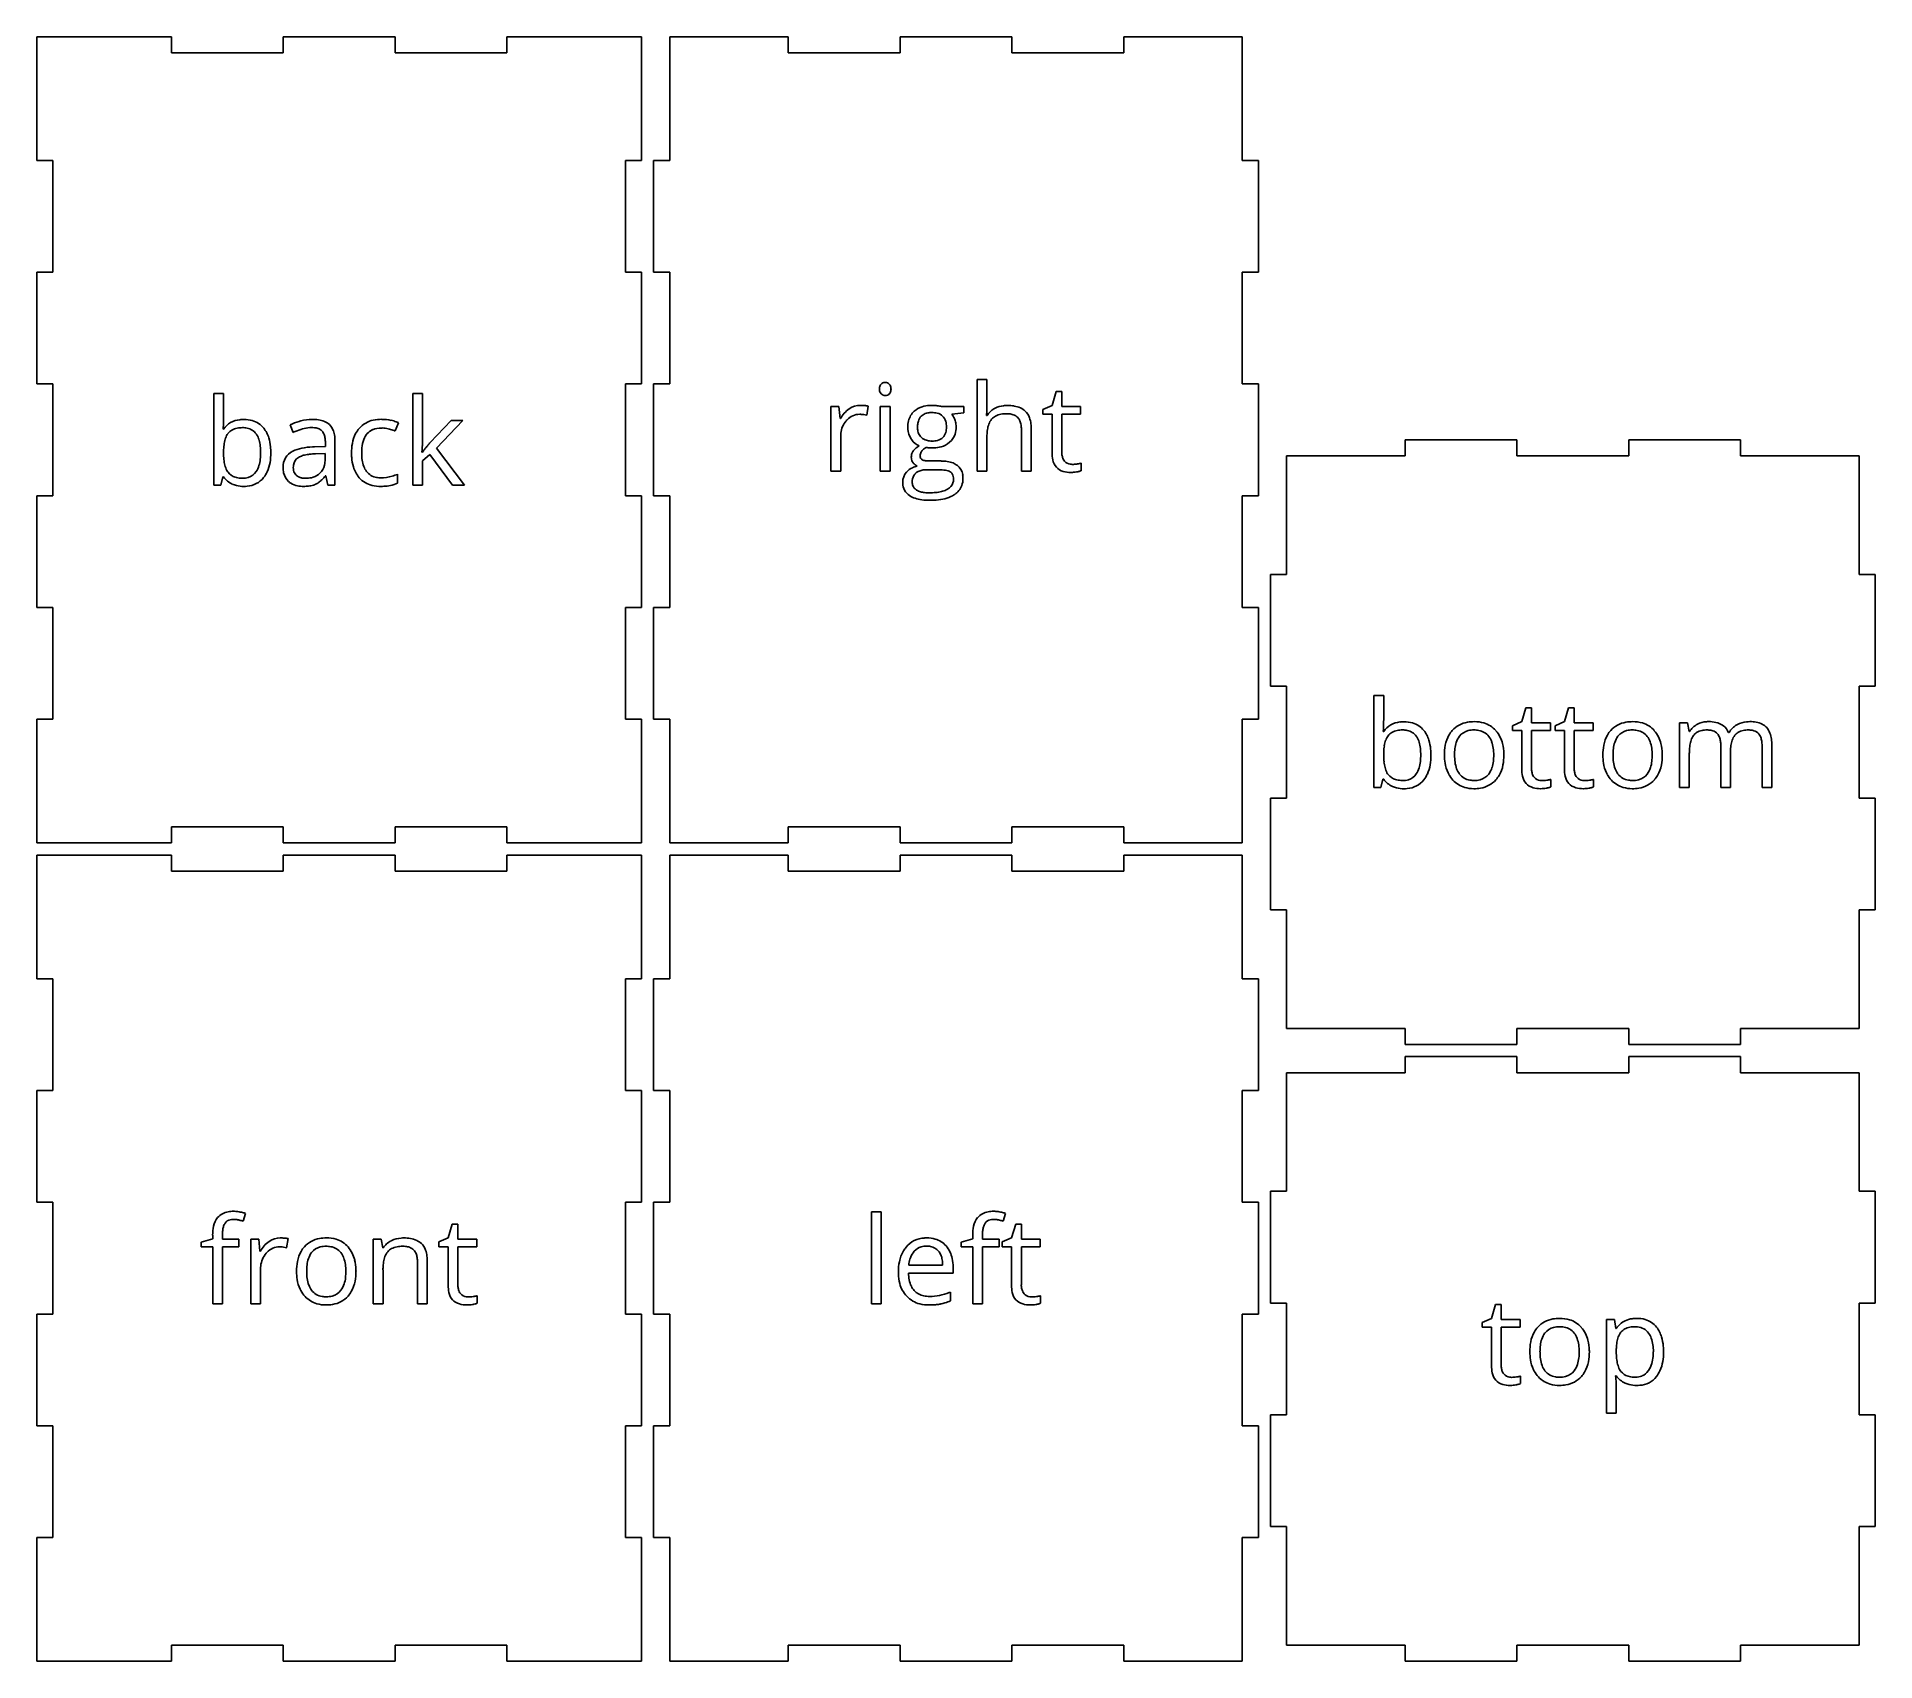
# Model space of a CAD drawing. Header units: millimetres. Extents: x 0 to 456, y 3 to 406.
import ezdxf

# ---------------------------------------------------------------- set-up
doc = ezdxf.new("R2010")
doc.units = ezdxf.units.MM

msp = doc.modelspace()

# ---------------------------------------------------------------- linework, layer by layer
at = {"layer": 'back_labelLayer'}
for p, q in [((43.9, 294.75), (43.9, 317.54)), ((43.9, 317.54), (46.33, 317.54)), ((46.33, 317.54), (46.33, 312.01)), ((93.25, 294.75), (93.25, 317.54)), ((93.25, 317.54), (95.65, 317.54)), ((95.65, 317.54), (95.65, 305.46)), ((89.68, 310.26), (88.93, 308.2)), ((97.57, 305.31), (102.76, 310.8)), ((105.64, 310.8), (99.14, 303.96)), ((102.76, 310.8), (105.64, 310.8)), ((46.22, 308.67), (46.33, 308.67)), ((63.63, 307.83), (62.89, 309.69)), ((73.96, 305.71), (73.96, 294.75)), ((68.86, 304.29), (71.59, 304.37)), ((71.53, 302.65), (69.1, 302.54)), ((71.53, 301.2), (71.53, 302.65)), ((71.59, 304.37), (71.59, 305.37)), ((95.54, 302.97), (95.65, 302.97)), ((97.49, 302.34), (95.65, 300.76)), ((103.15, 294.75), (97.49, 302.34)), ((99.14, 303.96), (106.1, 294.75)), ((46.16, 296.82), (45.64, 294.75)), ((46.33, 296.82), (46.16, 296.82)), ((71.67, 297.04), (71.56, 297.04)), ((72.16, 294.75), (71.67, 297.04)), ((89.44, 297.45), (89.44, 295.29)), ((95.65, 300.76), (95.65, 294.75)), ((45.64, 294.75), (43.9, 294.75)), ((73.96, 294.75), (72.16, 294.75)), ((95.65, 294.75), (93.25, 294.75)), ((106.1, 294.75), (103.15, 294.75))]:
    msp.add_line(p, q, dxfattribs=at)
for centre, radius, start, end in [((9.75, 311.49), 36.58, 355.7239, 358.1259), ((-4.36, 311.96), 50.7, 358.1123, 0.0484), ((50.87, 305.5), 5.53, 95.1835, 145.1109), ((51.35, 302.76), 8.3, 89.8743, 96.8145), ((51.45, 303.64), 7.43, 74.2393, 90.5624), ((51.94, 305.44), 5.56, 38.5631, 74.067), ((68.21, 299.82), 11.21, 106.3569, 118.335), ((68.68, 298.35), 12.76, 104.5162, 106.5489), ((68.33, 299.81), 11.26, 90.0714, 104.6521), ((68.38, 300.8), 10.27, 81.568, 90.3249), ((68.97, 304.67), 6.36, 68.2273, 81.7494), ((69.8, 306.72), 4.14, 47.8683, 68.2934), ((84.72, 304.71), 6.3, 101.4913, 138.3134), ((85.48, 301.55), 9.55, 89.5892, 102.1788), ((85.54, 300.12), 10.97, 77.7702, 89.9475), ((85.33, 298.98), 12.14, 74.6797, 77.9579), ((86.45, 303.04), 7.92, 70.0946, 74.7386), ((87.52, 305.97), 4.81, 63.5034, 70.1862), ((88.03, 307.04), 3.62, 62.9282, 63.1884), ((16.02, 311.06), 30.29, 355.4714, 355.653), ((54.02, 303.97), 7.61, 160.8926, 171.2334), ((50.77, 305.12), 4.16, 143.3382, 161.256), ((49.99, 305.63), 3.23, 120.1403, 142.4249), ((50.46, 304.76), 4.23, 100.447, 119.6701), ((50.97, 302.2), 6.83, 89.5731, 100.7324), ((51.06, 303.41), 5.62, 78.6781, 90.375), ((51.53, 305.43), 3.55, 35.5408, 79.8011), ((51.14, 305.15), 4.03, 32.7034, 35.5242), ((50.05, 304.53), 5.29, 15.7779, 32.0151), ((46.56, 303.5), 8.92, 6.1649, 16.0396), ((50.67, 304.46), 7.17, 16.4709, 38.4075), ((47.03, 303.31), 10.98, 5.1338, 16.7973), ((70.76, 293.19), 16.29, 112.2122, 115.9641), ((69.17, 297.22), 11.95, 103.6226, 112.432), ((68.24, 301.15), 7.92, 90.4485, 103.7666), ((68.19, 303.05), 6.01, 83.6507, 90.1753), ((68.44, 305.07), 3.97, 70.5716, 83.9929), ((68.96, 306.49), 2.47, 42.7295, 71.038), ((68.74, 306.36), 2.71, 20.4094, 41.448), ((67.24, 305.79), 4.31, 7.8273, 20.6042), ((64.6, 305.41), 6.98, 359.6933, 8.0036), ((69.93, 306.99), 3.85, 19.2331, 46.6741), ((67.7, 306.16), 6.24, 6.3379, 19.6815), ((64.39, 305.74), 9.57, 359.8027, 6.6583), ((86.82, 303.63), 8.67, 153.0875, 170.1051), ((85.05, 304.47), 6.7, 138.655, 152.6854), ((88.79, 303.33), 8.16, 160.1418, 175.1368), ((84.98, 304.82), 4.08, 114.4266, 161.6633), ((85.37, 303.55), 5.39, 88.7194, 112.5668), ((85.49, 303.55), 5.39, 87.675, 89.9748), ((85.4, 301.98), 6.97, 81.691, 87.5079), ((84.96, 298.93), 10.04, 77.2999, 81.7345), ((84.37, 296.12), 12.92, 74.7801, 77.4498), ((84.94, 298.14), 10.82, 68.3294, 74.8831), ((65.07, 302.81), 18.73, 177.6177, 180.0425), ((62.41, 302.73), 16.08, 179.7763, 185.7075), ((59.43, 303.09), 13.09, 171.0668, 177.8457), ((56.07, 302.08), 9.71, 185.5925, 194.2051), ((46.5, 302.18), 8.98, 343.4171, 353.6369), ((41.15, 302.88), 14.37, 359.7681, 6.3095), ((41.58, 302.77), 13.93, 353.4935, 0.2205), ((43.78, 302.71), 14.26, 350.6563, 0.338), ((42.43, 302.83), 15.61, 359.8779, 5.4094), ((65.29, 299.36), 4.21, 115.4905, 182.3568), ((67.4, 295.5), 8.61, 101.3568, 117.0799), ((66.25, 299.42), 2.59, 120.9734, 172.418), ((66.88, 298.46), 3.73, 113.5886, 121.6805), ((67.78, 296.31), 6.07, 102.7996, 113.2433), ((69.09, 287.59), 16.69, 92.4696, 101.7065), ((68.87, 291.67), 10.84, 96.3545, 102.9953), ((69.68, 284.7), 17.85, 91.8565, 96.4478), ((69.57, 280.54), 23.75, 91.7165, 92.9095), ((65.35, 301.14), 6.17, 346.9178, 0.2825), ((63.82, 301.2), 7.7, 359.8172, 0.0001), ((91.49, 302.76), 13.42, 169.8978, 180.3689), ((92.78, 302.66), 14.7, 179.9389, 183.9815), ((88.82, 302.31), 10.73, 183.5914, 196.354), ((94.03, 302.74), 13.44, 174.531, 180.1549), ((92.37, 302.64), 11.78, 179.7041, 188.0744), ((88.13, 302.02), 7.49, 187.9315, 200.3885), ((16.61, 308.5), 79.12, 356.0329, 356.6443), ((-5.36, 309.99), 101.14, 356.0207, 356.0553), ((47.98, 306.67), 47.7, 356.6325, 357.491), ((66.84, 305.84), 28.82, 357.5042, 358.3307), ((79.45, 305.49), 16.2, 358.2739, 359.8928), ((107.4, 294.65), 14.39, 142.3234, 144.7075), ((115.07, 288.74), 24.08, 140.4331, 142.3366), ((125.06, 280.52), 37.01, 139.2799, 140.4703), ((136.61, 270.58), 52.25, 138.3417, 139.2877), ((50.71, 299.95), 5.39, 215.585, 245.8362), ((52.01, 301.02), 5.51, 193.9431, 208.0218), ((50.37, 300.19), 3.67, 208.5537, 217.5605), ((50.23, 300.13), 3.53, 218.169, 253.8047), ((50.89, 302.15), 5.65, 253.1382, 266.8483), ((51.07, 304.31), 7.82, 266.3775, 270.051), ((51.13, 301.34), 4.85, 269.3869, 285.8631), ((51.77, 300.24), 5.76, 274.064, 321.4081), ((51.49, 300.04), 3.5, 286.0163, 326.8497), ((49.75, 301.19), 5.58, 326.7105, 343.6662), ((50.94, 300.92), 6.83, 321.3162, 335.5436), ((48.75, 301.86), 9.22, 335.8306, 350.8255), ((67.2, 299.14), 6.12, 179.5457, 192.6949), ((65.14, 298.63), 4, 192.0828, 227.4521), ((67.47, 299.17), 3.84, 171.2122, 180.2058), ((67.11, 299.13), 3.48, 179.5266, 192.7787), ((65.93, 298.85), 2.27, 192.3265, 222.058), ((65.84, 298.79), 2.17, 222.5804, 229.2547), ((66.14, 299.17), 2.65, 229.7837, 254.2724), ((66.53, 300.49), 4.02, 253.9397, 266.4534), ((66.66, 301.93), 5.47, 266.0783, 270.059), ((66.71, 303.16), 6.7, 269.5792, 282.0414), ((67.2, 300.99), 4.47, 281.7121, 306.4594), ((67.42, 300.64), 4.06, 306.9882, 313.8559), ((67.39, 300.63), 4.07, 314.1892, 347.427), ((63.65, 303.28), 10.08, 314.7445, 321.7072), ((85.29, 301.23), 7.03, 196.0167, 221.1349), ((84.58, 300.71), 6.16, 221.7976, 256.802), ((85.84, 301.17), 5.04, 200.4184, 216.6393), ((84.88, 300.49), 3.86, 216.9695, 261.3103), ((85.3, 302.46), 5.88, 260.1359, 270.2692), ((85.28, 306.76), 10.18, 270.2658, 286.2891), ((84.66, 309.07), 12.57, 286.0461, 292.3654), ((51.12, 300.9), 6.42, 245.9801, 255.5456), ((51.33, 301.83), 7.38, 255.7755, 270.3185), ((51.38, 302.7), 8.25, 269.9226, 275.5482), ((65.25, 298.79), 4.19, 227.769, 237.805), ((65.61, 299.44), 4.93, 238.3273, 258.9184), ((66.13, 301.92), 7.46, 258.672, 270.4048), ((66.19, 305.4), 10.94, 269.9539, 273.1491), ((66.37, 302.73), 8.27, 272.9335, 281.4139), ((66.91, 300.13), 5.61, 281.298, 293.7314), ((67.31, 299.07), 4.48, 294.3933, 304.7371), ((66.12, 300.77), 6.55, 304.8486, 314.8531), ((85.31, 303.54), 9.09, 256.4244, 270.489), ((85.39, 307.79), 13.33, 269.9655, 272.8643), ((85.6, 304.66), 10.2, 272.5981, 282.1878), ((86.31, 301.46), 6.92, 282.0344, 296.9454)]:
    msp.add_arc(centre, radius, start, end, dxfattribs=at)
at = {"layer": 'back_outsideCutPath'}
for p, q in [((0, 406), (0, 375.31)), ((5.69, 406), (0, 406)), ((33.41, 406), (5.69, 406)), ((33.41, 402), (33.41, 406)), ((88.86, 406), (61.14, 406)), ((61.14, 406), (61.14, 402)), ((88.86, 402), (88.86, 406)), ((150, 406), (116.59, 406)), ((116.59, 406), (116.59, 402)), ((150, 375.31), (150, 406)), ((61.14, 402), (33.41, 402)), ((116.59, 402), (88.86, 402)), ((0, 375.31), (4, 375.31)), ((4, 375.31), (4, 347.59)), ((146, 347.59), (146, 375.31)), ((146, 375.31), (150, 375.31)), ((4, 347.59), (0, 347.59)), ((0, 347.59), (0, 319.86)), ((150, 347.59), (146, 347.59)), ((150, 319.86), (150, 347.59)), ((0, 319.86), (4, 319.86)), ((4, 319.86), (4, 292.14)), ((146, 292.14), (146, 319.86)), ((146, 319.86), (150, 319.86)), ((4, 292.14), (0, 292.14)), ((0, 292.14), (0, 264.41)), ((150, 292.14), (146, 292.14)), ((150, 264.41), (150, 292.14)), ((0, 264.41), (4, 264.41)), ((4, 264.41), (4, 236.69)), ((146, 236.69), (146, 264.41)), ((146, 264.41), (150, 264.41)), ((4, 236.69), (0, 236.69)), ((0, 236.69), (0, 206)), ((150, 236.69), (146, 236.69)), ((150, 206), (150, 236.69)), ((33.41, 206), (33.41, 210)), ((33.41, 210), (61.14, 210)), ((61.14, 210), (61.14, 206)), ((88.86, 206), (88.86, 210)), ((88.86, 210), (116.59, 210)), ((116.59, 210), (116.59, 206)), ((0, 206), (33.41, 206)), ((61.14, 206), (88.86, 206)), ((116.59, 206), (144.31, 206)), ((144.31, 206), (150, 206))]:
    msp.add_line(p, q, dxfattribs=at)
at = {"layer": 'bottom_labelLayer'}
for p, q in [((331.65, 219.75), (331.65, 242.54)), ((331.65, 242.54), (334.08, 242.54)), ((334.08, 242.54), (334.08, 237.01)), ((368.33, 236.1), (369.35, 239.53)), ((369.35, 239.53), (370.76, 239.53)), ((370.76, 239.53), (370.76, 235.81)), ((378.92, 236.1), (379.95, 239.53)), ((379.95, 239.53), (381.35, 239.53)), ((381.35, 239.53), (381.35, 235.81)), ((333.96, 233.67), (334.08, 233.67)), ((366.03, 235.09), (368.33, 236.1)), ((366.03, 233.92), (366.03, 235.09)), ((368.33, 233.92), (366.03, 233.92)), ((368.33, 224.36), (368.33, 233.92)), ((370.76, 235.81), (375.42, 235.81)), ((375.42, 233.92), (370.76, 233.92)), ((370.76, 233.92), (370.76, 224.47)), ((375.42, 235.81), (375.42, 233.92)), ((376.62, 235.09), (378.92, 236.1)), ((376.62, 233.92), (376.62, 235.09)), ((378.92, 233.92), (376.62, 233.92)), ((378.92, 224.36), (378.92, 233.92)), ((381.35, 235.81), (386.01, 235.81)), ((386.01, 233.92), (381.35, 233.92)), ((381.35, 233.92), (381.35, 224.47)), ((386.01, 235.81), (386.01, 233.92)), ((407.46, 219.75), (407.46, 235.81)), ((407.46, 235.81), (409.43, 235.81)), ((409.43, 235.81), (409.83, 233.61)), ((409.83, 233.61), (409.95, 233.61)), ((419.61, 233.37), (419.73, 233.37)), ((409.89, 228.17), (409.89, 219.75)), ((417.68, 219.75), (417.68, 230.19)), ((420.11, 228.72), (420.11, 219.75)), ((427.92, 219.75), (427.92, 230.19)), ((430.35, 230.22), (430.35, 219.75)), ((333.39, 219.75), (331.65, 219.75)), ((333.91, 221.82), (333.39, 219.75)), ((334.08, 221.82), (333.91, 221.82)), ((375.54, 221.76), (375.54, 219.9)), ((386.13, 221.76), (386.13, 219.9)), ((409.89, 219.75), (407.46, 219.75)), ((420.11, 219.75), (417.68, 219.75)), ((430.35, 219.75), (427.92, 219.75))]:
    msp.add_line(p, q, dxfattribs=at)
for centre, radius, start, end in [((303.77, 236.06), 30.29, 355.4714, 355.653), ((297.49, 236.49), 36.58, 355.7239, 358.1259), ((283.38, 236.96), 50.7, 358.1123, 0.0484), ((338.62, 230.5), 5.53, 95.1835, 145.1109), ((338.52, 230.12), 4.16, 143.3382, 161.256), ((337.74, 230.63), 3.23, 120.1403, 142.4249), ((338.21, 229.76), 4.23, 100.447, 119.6701), ((338.72, 227.2), 6.83, 89.5731, 100.7324), ((339.1, 227.76), 8.3, 89.8743, 96.8145), ((338.81, 228.41), 5.62, 78.6781, 90.375), ((339.19, 228.64), 7.43, 74.2393, 90.5624), ((339.28, 230.43), 3.55, 35.5408, 79.8011), ((339.68, 230.44), 5.56, 38.5631, 74.067), ((338.42, 229.46), 7.17, 16.4709, 38.4075), ((357.48, 228.73), 8.26, 150.7112, 169.4695), ((356.11, 229.43), 6.72, 138.1759, 150.2287), ((355.88, 229.6), 6.43, 99.1759, 137.9833), ((355.94, 230.1), 3.87, 103.4685, 142.3119), ((356.51, 226.65), 9.44, 89.7326, 100.076), ((356.43, 228.25), 5.79, 89.4806, 103.8805), ((356.51, 227.9), 6.13, 79.3453, 90.3175), ((356.63, 227.93), 8.17, 73.5223, 90.5692), ((356.98, 229.98), 4, 37.9578, 80.4006), ((357.11, 229.67), 6.37, 41.1446, 73.2134), ((356.2, 228.88), 7.57, 13.5014, 41.0703), ((396.78, 228.73), 8.26, 150.7112, 169.4695), ((395.41, 229.43), 6.72, 138.1759, 150.2287), ((395.18, 229.6), 6.43, 99.1759, 137.9833), ((395.24, 230.1), 3.87, 103.4685, 142.3119), ((395.81, 226.65), 9.44, 89.7326, 100.076), ((395.73, 228.25), 5.79, 89.4806, 103.8805), ((395.81, 227.9), 6.13, 79.3453, 90.3175), ((395.93, 227.93), 8.17, 73.5223, 90.5692), ((396.28, 229.98), 4, 37.9578, 80.4006), ((396.41, 229.67), 6.37, 41.1446, 73.2134), ((395.5, 228.88), 7.57, 13.5014, 41.0703), ((414.06, 231.19), 4.78, 117.121, 149.5424), ((414.21, 230.21), 4.08, 143.077, 161.3914), ((413.47, 230.71), 3.19, 123.7021, 142.3022), ((413.79, 230.17), 3.82, 101.1546, 123.0656), ((414.55, 230.32), 5.77, 93.8343, 117.5072), ((414.25, 227.99), 6.04, 89.5573, 101.4832), ((414.69, 229.13), 6.97, 89.9662, 94.2831), ((414.3, 228.34), 5.69, 85.5238, 90.0794), ((414.77, 228.14), 7.96, 77.5572, 90.5513), ((414.46, 229.99), 4.03, 72.3601, 85.9562), ((414.94, 231.4), 2.55, 41.0611, 72.8994), ((415.51, 231.31), 4.7, 52.7027, 78.0054), ((414.61, 231.18), 2.94, 20.7071, 40.0218), ((415.77, 231.8), 4.15, 22.2098, 51.497), ((424.14, 230.85), 5.08, 119.4042, 150.1829), ((424.32, 230.2), 4.02, 140.9765, 161.17), ((423.67, 230.67), 3.22, 122.3597, 140.2884), ((424.7, 229.99), 6.1, 118.2584, 120.063), ((424.7, 229.93), 6.15, 95.8635, 117.9693), ((424.03, 230.03), 3.95, 101.0032, 121.784), ((424.5, 227.78), 6.26, 89.5621, 101.2962), ((424.91, 228.42), 7.67, 89.9197, 96.2617), ((424.56, 228.39), 5.64, 85.8144, 90.0685), ((424.97, 227.65), 8.45, 79.9361, 90.3804), ((424.71, 229.99), 4.04, 72.6396, 86.2568), ((425.17, 231.39), 2.56, 41.0408, 73.1793), ((425.54, 230.7), 5.35, 62.9723, 80.1665), ((424.85, 231.18), 2.94, 20.7071, 40.0218), ((426.12, 231.9), 4.01, 44.229, 62.6229), ((425.95, 231.83), 4.19, 19.5612, 43.3161), ((423.41, 230.87), 6.9, 7.5042, 19.9645), ((352.82, 227.81), 18.73, 177.6177, 180.0425), ((347.18, 228.09), 13.09, 171.0668, 177.8457), ((341.76, 228.97), 7.61, 160.8926, 171.2334), ((338.88, 230.15), 4.03, 32.7034, 35.5242), ((337.8, 229.53), 5.29, 15.7779, 32.0151), ((334.31, 228.5), 8.92, 6.1649, 16.0396), ((328.9, 227.88), 14.37, 359.7681, 6.3095), ((334.78, 228.31), 10.98, 5.1338, 16.7973), ((330.18, 227.83), 15.61, 359.8779, 5.4094), ((361.76, 227.88), 12.63, 169.2443, 180.3881), ((364.51, 227.85), 12.85, 173.0086, 180.2464), ((359.86, 228.44), 8.17, 162.0653, 173.1675), ((356.89, 229.43), 5.03, 142.9026, 162.375), ((356.16, 229.4), 5.01, 20.0257, 37.435), ((353.68, 228.49), 7.64, 7.744, 20.069), ((349.24, 227.85), 12.13, 359.7076, 7.8973), ((352.66, 227.96), 11.22, 1.1277, 13.88), ((349.62, 227.79), 14.27, 359.9919, 1.542), ((401.07, 227.88), 12.63, 169.2443, 180.3881), ((403.81, 227.85), 12.85, 173.0086, 180.2464), ((399.17, 228.44), 8.17, 162.0653, 173.1675), ((396.19, 229.43), 5.03, 142.9026, 162.375), ((395.46, 229.4), 5.01, 20.0257, 37.435), ((392.98, 228.49), 7.64, 7.744, 20.069), ((388.54, 227.85), 12.13, 359.7076, 7.8973), ((391.97, 227.96), 11.22, 1.1277, 13.88), ((388.92, 227.79), 14.27, 359.9919, 1.542), ((426.82, 228.18), 16.93, 178.0976, 180.0253), ((422.11, 228.39), 12.22, 171.3042, 178.3502), ((417.18, 229.16), 7.23, 161.0234, 171.4469), ((413.15, 230.62), 4.5, 7.9865, 20.7949), ((410.51, 230.23), 7.17, 359.6948, 8.1472), ((430.8, 228.77), 10.69, 172.3777, 180.1829), ((433.76, 228.72), 13.65, 179.8948, 179.9996), ((426.75, 229.33), 6.6, 160.8732, 172.5272), ((423.39, 230.62), 4.5, 7.9865, 20.7949), ((420.75, 230.23), 7.17, 359.6948, 8.1472), ((419.2, 230.28), 11.15, 359.7107, 7.6907), ((350.16, 227.73), 16.08, 179.7763, 185.7075), ((343.82, 227.08), 9.71, 185.5925, 194.2051), ((339.76, 226.02), 5.51, 193.9431, 208.0218), ((337.5, 226.19), 5.58, 326.7105, 343.6662), ((334.25, 227.18), 8.98, 343.4171, 353.6369), ((329.33, 227.77), 13.93, 353.4935, 0.2205), ((336.5, 226.86), 9.22, 335.8306, 350.8255), ((331.53, 227.71), 14.26, 350.6563, 0.338), ((361.3, 227.74), 12.16, 179.7745, 189.0933), ((358.18, 227.22), 9, 188.9102, 205.3171), ((363.97, 227.73), 12.31, 179.706, 187.9161), ((359.46, 227.08), 7.75, 187.7639, 200.0977), ((356.97, 226.17), 5.1, 200.0846, 216.9132), ((355.96, 226.24), 5.22, 323.0089, 342.639), ((352.97, 227.22), 8.37, 342.3616, 353.7538), ((348.56, 227.75), 12.81, 353.5363, 0.2014), ((355.56, 226.86), 8.25, 330.2507, 349.4117), ((351.33, 227.71), 12.56, 349.1762, 0.3863), ((375.97, 224.28), 7.64, 179.3551, 192.8478), ((375.66, 224.44), 4.9, 179.6416, 189.7506), ((373.93, 224.13), 3.14, 189.5479, 205.7874), ((386.56, 224.28), 7.64, 179.3551, 192.8478), ((386.25, 224.44), 4.9, 179.6416, 189.7506), ((384.52, 224.13), 3.14, 189.5479, 205.7874), ((400.61, 227.74), 12.16, 179.7745, 189.0933), ((397.48, 227.22), 9, 188.9102, 205.3171), ((403.27, 227.73), 12.31, 179.706, 187.9161), ((398.76, 227.08), 7.75, 187.7639, 200.0977), ((396.27, 226.17), 5.1, 200.0846, 216.9132), ((395.27, 226.24), 5.22, 323.0089, 342.639), ((392.28, 227.22), 8.37, 342.3616, 353.7538), ((387.86, 227.75), 12.81, 353.5363, 0.2014), ((394.86, 226.86), 8.25, 330.2507, 349.4117), ((390.63, 227.71), 12.56, 349.1762, 0.3863), ((338.46, 224.95), 5.39, 215.585, 245.8362), ((338.12, 225.19), 3.67, 208.5537, 217.5605), ((337.98, 225.13), 3.53, 218.169, 253.8047), ((338.87, 225.9), 6.42, 245.9801, 255.5456), ((338.64, 227.15), 5.65, 253.1382, 266.8483), ((339.08, 226.83), 7.38, 255.7755, 270.3185), ((338.82, 229.31), 7.82, 266.3775, 270.051), ((338.88, 226.34), 4.85, 269.3869, 285.8631), ((339.13, 227.7), 8.25, 269.9226, 275.5482), ((339.52, 225.24), 5.76, 274.064, 321.4081), ((339.24, 225.04), 3.5, 286.0163, 326.8497), ((338.68, 225.92), 6.83, 321.3162, 335.5436), ((357.25, 226.83), 7.99, 205.656, 208.4461), ((356.05, 226.09), 6.58, 207.7947, 238.6758), ((356.13, 226.26), 6.77, 238.8115, 253.2428), ((356.06, 225.52), 3.99, 217.301, 261.7099), ((356.39, 227.27), 7.81, 253.5437, 270.4182), ((356.48, 227.53), 6.04, 260.5033, 270.2477), ((356.49, 228.9), 9.44, 269.7503, 279.8033), ((356.56, 227.14), 5.65, 269.4482, 284.7256), ((357.01, 225.48), 3.93, 284.5662, 322.6334), ((357.1, 226), 6.48, 278.8959, 317.9979), ((356.86, 226.19), 6.78, 318.144, 329.7566), ((372.14, 223.24), 3.68, 190.3818, 253.8772), ((373.22, 223.8), 2.36, 206.1294, 221.4084), ((372.89, 225.81), 6.35, 253.7848, 270.8853), ((373.14, 223.74), 2.26, 221.5949, 262.3505), ((373.33, 224.71), 3.25, 261.3266, 270.1913), ((372.99, 225.69), 6.23, 270.003, 270.7606), ((372.95, 227.04), 7.58, 270.8933, 275.5484), ((373.36, 229.45), 7.99, 269.8804, 278.3028), ((372.67, 229.98), 10.54, 275.526, 279.2939), ((372.92, 228.56), 9.09, 279.1863, 280.1143), ((373.43, 228.83), 7.36, 278.4155, 279.0082), ((373.33, 226.35), 6.84, 280.007, 283.3735), ((372.54, 234.55), 13.15, 278.959, 280.5104), ((373.94, 223.8), 4.23, 283.307, 288.1197), ((373.39, 229.97), 8.49, 280.4847, 282.6268), ((374.14, 226.64), 5.08, 282.5877, 285.5795), ((374.51, 222.06), 2.39, 287.9889, 295.3048), ((374.52, 225.25), 3.64, 285.7232, 286.2569), ((382.73, 223.24), 3.68, 190.3818, 253.8772), ((383.81, 223.8), 2.36, 206.1294, 221.4084), ((383.48, 225.81), 6.35, 253.7848, 270.8853), ((383.73, 223.74), 2.26, 221.5949, 262.3505), ((383.92, 224.71), 3.25, 261.3266, 270.1913), ((383.58, 225.69), 6.23, 270.003, 270.7606), ((383.54, 227.04), 7.58, 270.8933, 275.5484), ((383.95, 229.45), 7.99, 269.8804, 278.3028), ((383.26, 229.98), 10.54, 275.526, 279.2939), ((383.51, 228.56), 9.09, 279.1863, 280.1143), ((384.02, 228.83), 7.36, 278.4155, 279.0082), ((383.92, 226.35), 6.84, 280.007, 283.3735), ((383.13, 234.55), 13.15, 278.959, 280.5104), ((384.53, 223.8), 4.23, 283.307, 288.1197), ((383.98, 229.97), 8.49, 280.4847, 282.6268), ((384.73, 226.64), 5.08, 282.5877, 285.5795), ((385.1, 222.06), 2.39, 287.9889, 295.3048), ((385.11, 225.25), 3.64, 285.7232, 286.2569), ((396.55, 226.83), 7.99, 205.656, 208.4461), ((395.35, 226.09), 6.58, 207.7947, 238.6758), ((395.43, 226.26), 6.77, 238.8115, 253.2428), ((395.36, 225.52), 3.99, 217.301, 261.7099), ((395.69, 227.27), 7.81, 253.5437, 270.4182), ((395.78, 227.53), 6.04, 260.5033, 270.2477), ((395.79, 228.9), 9.44, 269.7503, 279.8033), ((395.86, 227.14), 5.65, 269.4482, 284.7256), ((396.31, 225.48), 3.93, 284.5662, 322.6334), ((396.4, 226), 6.48, 278.8959, 317.9979), ((396.16, 226.19), 6.78, 318.144, 329.7566)]:
    msp.add_arc(centre, radius, start, end, dxfattribs=at)
at = {"layer": 'bottom_outsideCutPath'}
for p, q in [((367.14, 306), (339.41, 306)), ((339.41, 306), (339.41, 302)), ((367.14, 302), (367.14, 306)), ((422.59, 306), (394.86, 306)), ((394.86, 306), (394.86, 302)), ((422.59, 302), (422.59, 306)), ((310, 302), (310, 272.59)), ((311.69, 302), (310, 302)), ((339.41, 302), (311.69, 302)), ((394.86, 302), (367.14, 302)), ((452, 302), (422.59, 302)), ((452, 300.31), (452, 302)), ((452, 272.59), (452, 300.31)), ((310, 272.59), (306, 272.59)), ((306, 272.59), (306, 244.86)), ((456, 272.59), (452, 272.59)), ((456, 244.86), (456, 272.59)), ((306, 244.86), (310, 244.86)), ((310, 244.86), (310, 217.14)), ((452, 217.14), (452, 244.86)), ((452, 244.86), (456, 244.86)), ((310, 217.14), (306, 217.14)), ((306, 217.14), (306, 189.41)), ((456, 217.14), (452, 217.14)), ((456, 189.41), (456, 217.14)), ((306, 189.41), (310, 189.41)), ((310, 189.41), (310, 161.69)), ((452, 160), (452, 189.41)), ((452, 189.41), (456, 189.41)), ((310, 161.69), (310, 160)), ((310, 160), (339.41, 160)), ((339.41, 160), (339.41, 156)), ((367.14, 156), (367.14, 160)), ((367.14, 160), (394.86, 160)), ((394.86, 160), (394.86, 156)), ((422.59, 156), (422.59, 160)), ((422.59, 160), (450.31, 160)), ((450.31, 160), (452, 160)), ((339.41, 156), (367.14, 156)), ((394.86, 156), (422.59, 156))]:
    msp.add_line(p, q, dxfattribs=at)
at = {"layer": 'front_labelLayer'}
for p, q in [((51.79, 114.11), (51.16, 112.16)), ((102.03, 108.02), (103.06, 111.45)), ((103.06, 111.45), (104.47, 111.45)), ((104.47, 111.45), (104.47, 107.72)), ((40.76, 106.93), (43.63, 107.81)), ((40.76, 105.83), (40.76, 106.93)), ((43.63, 105.83), (40.76, 105.83)), ((43.63, 107.81), (43.63, 108.71)), ((43.63, 91.67), (43.63, 105.83)), ((46.06, 108.76), (46.06, 107.72)), ((46.06, 107.72), (50.15, 107.72)), ((50.15, 105.83), (46.06, 105.83)), ((46.06, 105.83), (46.06, 91.67)), ((50.15, 107.72), (50.15, 105.83)), ((53.08, 91.67), (53.08, 107.72)), ((53.08, 107.72), (55.09, 107.72)), ((55.09, 107.72), (55.36, 104.75)), ((62.32, 107.84), (61.98, 105.59)), ((83.44, 91.67), (83.44, 107.72)), ((83.44, 107.72), (85.42, 107.72)), ((85.42, 107.72), (85.82, 105.53)), ((85.82, 105.53), (85.94, 105.53)), ((99.73, 107.01), (102.03, 108.02)), ((99.73, 105.83), (99.73, 107.01)), ((102.03, 105.83), (99.73, 105.83)), ((102.03, 96.28), (102.03, 105.83)), ((104.47, 107.72), (109.12, 107.72)), ((109.12, 105.83), (104.47, 105.83)), ((104.47, 105.83), (104.47, 96.39)), ((109.12, 107.72), (109.12, 105.83)), ((55.36, 104.75), (55.48, 104.75)), ((94.43, 91.67), (94.43, 102.06)), ((96.86, 102.14), (96.86, 91.67)), ((55.51, 100.28), (55.51, 91.67)), ((85.88, 100.09), (85.88, 91.67)), ((46.06, 91.67), (43.63, 91.67)), ((55.51, 91.67), (53.08, 91.67)), ((85.88, 91.67), (83.44, 91.67)), ((96.86, 91.67), (94.43, 91.67)), ((109.24, 93.68), (109.24, 91.82))]:
    msp.add_line(p, q, dxfattribs=at)
for centre, radius, start, end in [((48.1, 110.29), 4.26, 98.2551, 139.6203), ((48.76, 107.23), 7.39, 89.6697, 99.9314), ((48.76, 106.79), 7.83, 81.5641, 89.7018), ((48.21, 102.95), 11.71, 75.974, 81.6565), ((47.27, 99.03), 15.74, 73.2964, 76.0946), ((53.48, 108.82), 9.86, 167.5776, 180.6587), ((48.85, 109.9), 5.1, 141.7434, 168.2322), ((54.4, 108.9), 8.34, 171.6528, 178.4384), ((51.07, 109.4), 4.97, 161.8437, 171.7847), ((49.03, 110.09), 2.81, 145.0689, 162.1802), ((48.43, 110.47), 2.11, 102.7677, 144.338), ((48.73, 109.34), 3.28, 89.4859, 103.4197), ((48.74, 107.39), 5.23, 83.0761, 89.7927), ((48.42, 104.82), 7.82, 76.5183, 83.0217), ((47.5, 100.94), 11.81, 71.9613, 76.5918), ((57.54, 108.77), 11.48, 178.1973, 180.0232), ((62.64, 100.72), 8.21, 139.4139, 150.6033), ((61.16, 101.98), 6.27, 124.2321, 139.4161), ((60.2, 101.59), 4.21, 89.6335, 137.0881), ((60.38, 103.17), 4.85, 89.6797, 124.4406), ((60.22, 100.1), 5.7, 87.3436, 89.966), ((60.43, 96.85), 11.16, 84.9923, 90.1281), ((60.12, 98.34), 7.46, 81.5884, 87.1916), ((59.66, 95.13), 10.72, 77.4454, 81.636), ((60.7, 99.86), 8.15, 78.4892, 85.0266), ((71.4, 101.35), 6.72, 138.1759, 150.2287), ((71.17, 101.52), 6.43, 99.1759, 137.9833), ((71.23, 102.02), 3.87, 103.4685, 142.3119), ((71.8, 98.57), 9.44, 89.7326, 100.076), ((71.72, 100.17), 5.79, 89.4806, 103.8805), ((71.8, 99.82), 6.13, 79.3453, 90.3175), ((71.92, 99.85), 8.17, 73.5223, 90.5692), ((72.27, 101.9), 4, 37.9578, 80.4006), ((72.4, 101.59), 6.37, 41.1446, 73.2134), ((71.49, 100.8), 7.57, 13.5014, 41.0703), ((90.09, 102.89), 4.92, 116.9443, 147.6526), ((89.64, 102.35), 3.43, 118.5439, 139.1927), ((90.61, 102.04), 5.92, 115.8073, 117.6067), ((90.17, 101.32), 4.58, 100.1176, 118.1603), ((90.87, 101.42), 6.58, 94.3227, 115.5454), ((90.69, 98.59), 7.36, 89.5933, 100.3718), ((91.03, 100.06), 7.96, 89.9579, 94.7109), ((90.76, 99.51), 6.45, 84.0198, 90.1511), ((91.09, 98.42), 9.6, 80.5585, 90.3538), ((91, 101.58), 4.36, 71.0828, 84.3691), ((91.55, 103.1), 2.74, 43.3791, 71.5386), ((91.69, 101.89), 6.07, 65.1094, 80.7638), ((91.4, 103.04), 2.89, 22.7024, 42.3419), ((92.39, 103.45), 4.37, 46.5584, 64.8783), ((92.45, 103.61), 4.21, 19.3849, 45.5997), ((90.01, 102.69), 6.82, 6.9634, 19.8363), ((62.89, 100.29), 7.38, 173.6908, 180.0883), ((61.08, 100.58), 5.55, 138.9576, 174.5422), ((61.23, 100.43), 5.76, 135.6209, 138.8377), ((77.06, 99.8), 12.63, 169.2443, 180.3881), ((72.77, 100.64), 8.26, 150.7112, 169.4695), ((79.8, 99.77), 12.85, 173.0086, 180.2464), ((75.16, 100.36), 8.17, 162.0653, 173.1675), ((72.18, 101.35), 5.03, 142.9026, 162.375), ((71.45, 101.32), 5.01, 20.0257, 37.435), ((68.97, 100.41), 7.64, 7.744, 20.069), ((64.53, 99.77), 12.13, 359.7076, 7.8973), ((67.95, 99.88), 11.22, 1.1277, 13.88), ((101.45, 100.1), 15.58, 178.0811, 180.0237), ((97.37, 100.28), 11.49, 171.1766, 178.3217), ((92.86, 101.01), 6.92, 159.9534, 171.3801), ((90.1, 102.04), 3.98, 140.1519, 160.3147), ((90.11, 102.5), 4.29, 8.4932, 22.658), ((87.56, 102.09), 6.87, 359.6714, 8.6877), ((86.25, 102.19), 10.61, 359.7631, 7.2116), ((76.6, 99.66), 12.16, 179.7745, 189.0933), ((73.47, 99.13), 9, 188.9102, 205.3171), ((79.26, 99.65), 12.31, 179.706, 187.9161), ((74.75, 99), 7.75, 187.7639, 200.0977), ((72.26, 98.09), 5.1, 200.0846, 216.9132), ((71.26, 98.16), 5.22, 323.0089, 342.639), ((68.27, 99.13), 8.37, 342.3616, 353.7538), ((63.85, 99.67), 12.81, 353.5363, 0.2014), ((70.85, 98.78), 8.25, 330.2507, 349.4117), ((66.62, 99.63), 12.56, 349.1762, 0.3863), ((64.91, 99.71), 14.27, 359.9919, 1.542), ((109.68, 96.2), 7.64, 179.3551, 192.8478), ((109.36, 96.36), 4.9, 179.6416, 189.7506), ((72.54, 98.75), 7.99, 205.656, 208.4461), ((71.34, 98.01), 6.58, 207.7947, 238.6758), ((71.42, 98.18), 6.77, 238.8115, 253.2428), ((71.35, 97.44), 3.99, 217.301, 261.7099), ((71.68, 99.19), 7.81, 253.5437, 270.4182), ((71.77, 99.45), 6.04, 260.5033, 270.2477), ((71.78, 100.82), 9.44, 269.7503, 279.8033), ((71.85, 99.06), 5.65, 269.4482, 284.7256), ((72.3, 97.4), 3.93, 284.5662, 322.6334), ((72.39, 97.92), 6.48, 278.8959, 317.9979), ((72.15, 98.11), 6.78, 318.144, 329.7566), ((105.84, 95.16), 3.68, 190.3818, 253.8772), ((107.63, 96.05), 3.14, 189.5479, 205.7874), ((106.92, 95.72), 2.36, 206.1294, 221.4084), ((106.59, 97.73), 6.35, 253.7848, 270.8853), ((106.84, 95.66), 2.26, 221.5949, 262.3505), ((107.03, 96.63), 3.25, 261.3266, 270.1913), ((106.69, 97.61), 6.23, 270.003, 270.7606), ((106.66, 98.96), 7.58, 270.8933, 275.5484), ((107.06, 101.37), 7.99, 269.8804, 278.3028), ((106.37, 101.9), 10.54, 275.526, 279.2939), ((106.62, 100.48), 9.09, 279.1863, 280.1143), ((107.14, 100.75), 7.36, 278.4155, 279.0082), ((107.03, 98.27), 6.84, 280.007, 283.3735), ((106.24, 106.47), 13.15, 278.959, 280.5104), ((107.64, 95.72), 4.23, 283.307, 288.1197), ((107.09, 101.89), 8.49, 280.4847, 282.6268), ((107.84, 98.56), 5.08, 282.5877, 285.5795), ((108.22, 93.98), 2.39, 287.9889, 295.3048), ((108.22, 97.17), 3.64, 285.7232, 286.2569)]:
    msp.add_arc(centre, radius, start, end, dxfattribs=at)
at = {"layer": 'front_outsideCutPath'}
for p, q in [((0, 203), (0, 172.31)), ((5.69, 203), (0, 203)), ((33.41, 203), (5.69, 203)), ((33.41, 199), (33.41, 203)), ((88.86, 203), (61.14, 203)), ((61.14, 203), (61.14, 199)), ((88.86, 199), (88.86, 203)), ((150, 203), (116.59, 203)), ((116.59, 203), (116.59, 199)), ((150, 172.31), (150, 203)), ((61.14, 199), (33.41, 199)), ((116.59, 199), (88.86, 199)), ((0, 172.31), (4, 172.31)), ((4, 172.31), (4, 144.59)), ((146, 144.59), (146, 172.31)), ((146, 172.31), (150, 172.31)), ((4, 144.59), (0, 144.59)), ((0, 144.59), (0, 116.86)), ((150, 144.59), (146, 144.59)), ((150, 116.86), (150, 144.59)), ((0, 116.86), (4, 116.86)), ((4, 116.86), (4, 89.14)), ((146, 89.14), (146, 116.86)), ((146, 116.86), (150, 116.86)), ((4, 89.14), (0, 89.14)), ((0, 89.14), (0, 61.41)), ((150, 89.14), (146, 89.14)), ((150, 61.41), (150, 89.14)), ((0, 61.41), (4, 61.41)), ((4, 61.41), (4, 33.69)), ((146, 33.69), (146, 61.41)), ((146, 61.41), (150, 61.41)), ((4, 33.69), (0, 33.69)), ((0, 33.69), (0, 3)), ((150, 33.69), (146, 33.69)), ((150, 3), (150, 33.69)), ((33.41, 3), (33.41, 7)), ((33.41, 7), (61.14, 7)), ((61.14, 7), (61.14, 3)), ((88.86, 3), (88.86, 7)), ((88.86, 7), (116.59, 7)), ((116.59, 7), (116.59, 3)), ((0, 3), (33.41, 3)), ((61.14, 3), (88.86, 3)), ((116.59, 3), (144.31, 3)), ((144.31, 3), (150, 3))]:
    msp.add_line(p, q, dxfattribs=at)
at = {"layer": 'left_labelLayer'}
for p, q in [((207.02, 91.67), (207.02, 114.46)), ((207.02, 114.46), (209.45, 114.46)), ((209.45, 114.46), (209.45, 91.67)), ((240.31, 114.11), (239.68, 112.16)), ((241.78, 108.02), (242.8, 111.45)), ((242.8, 111.45), (244.21, 111.45)), ((244.21, 111.45), (244.21, 107.72)), ((229.28, 106.93), (232.15, 107.81)), ((229.28, 105.83), (229.28, 106.93)), ((232.15, 105.83), (229.28, 105.83)), ((232.15, 107.81), (232.15, 108.71)), ((232.15, 91.67), (232.15, 105.83)), ((234.58, 108.76), (234.58, 107.72)), ((234.58, 107.72), (238.67, 107.72)), ((238.67, 105.83), (234.58, 105.83)), ((234.58, 105.83), (234.58, 91.67)), ((238.67, 107.72), (238.67, 105.83)), ((239.48, 107.01), (241.78, 108.02)), ((239.48, 105.83), (239.48, 107.01)), ((241.78, 105.83), (239.48, 105.83)), ((241.78, 96.28), (241.78, 105.83)), ((244.21, 107.72), (248.87, 107.72)), ((248.87, 105.83), (244.21, 105.83)), ((244.21, 105.83), (244.21, 96.39)), ((248.87, 107.72), (248.87, 105.83)), ((216.29, 101.24), (224.68, 101.24)), ((227.29, 100.8), (227.29, 99.26)), ((227.29, 99.26), (216.23, 99.26)), ((209.45, 91.67), (207.02, 91.67)), ((226.6, 94.58), (226.6, 92.42)), ((234.58, 91.67), (232.15, 91.67)), ((248.98, 93.68), (248.98, 91.82))]:
    msp.add_line(p, q, dxfattribs=at)
for centre, radius, start, end in [((236.62, 110.29), 4.26, 98.2551, 139.6203), ((237.28, 107.23), 7.39, 89.6697, 99.9314), ((237.28, 106.79), 7.83, 81.5641, 89.7018), ((236.73, 102.95), 11.71, 75.974, 81.6565), ((235.79, 99.03), 15.74, 73.2964, 76.0946), ((242.01, 108.82), 9.86, 167.5776, 180.6587), ((237.37, 109.9), 5.1, 141.7434, 168.2322), ((242.92, 108.9), 8.34, 171.6528, 178.4384), ((239.59, 109.4), 4.97, 161.8437, 171.7847), ((237.55, 110.09), 2.81, 145.0689, 162.1802), ((236.95, 110.47), 2.11, 102.7677, 144.338), ((237.25, 109.34), 3.28, 89.4859, 103.4197), ((237.26, 107.39), 5.23, 83.0761, 89.7927), ((236.94, 104.82), 7.82, 76.5183, 83.0217), ((236.03, 100.94), 11.81, 71.9613, 76.5918), ((221.15, 101.11), 7.2, 140.1056, 148.9067), ((220.43, 101.77), 6.23, 92.4763, 140.5386), ((220.39, 102.24), 3.7, 106.4657, 137.9176), ((220.68, 101.19), 4.79, 89.4422, 106.209), ((220.75, 99.42), 8.6, 89.9638, 93.9176), ((220.75, 100.98), 5, 79.6468, 90.291), ((220.83, 100.61), 7.41, 74.2126, 90.545), ((221.11, 102.61), 3.33, 40.0823, 80.6243), ((221.29, 102.32), 5.64, 41.2065, 74.0233), ((220.41, 101.56), 6.8, 11.5994, 41.1496), ((246.06, 108.77), 11.48, 178.1973, 180.0232), ((226.48, 99.65), 12.77, 168.9539, 180.3843), ((222.31, 100.5), 8.51, 149.4071, 169.1854), ((225.44, 100.4), 9.19, 172.1545, 174.7616), ((223.34, 100.73), 7.07, 160.3353, 172.5315), ((221.22, 101.51), 4.8, 138.0995, 160.5866), ((220.76, 102.35), 3.76, 23.4822, 39.7072), ((219.36, 101.76), 5.29, 8.7342, 23.2772), ((216.4, 101.28), 8.29, 359.6745, 8.9224), ((217.39, 100.86), 9.9, 359.6148, 12.0336), ((227.6, 99.56), 13.89, 179.9887, 181.7991), ((224.48, 99.38), 10.76, 181.3575, 194.492), ((221, 98.43), 7.16, 194.0877, 223.0538), ((225.99, 99.45), 9.76, 181.1447, 190.8007), ((222.54, 98.77), 6.25, 190.6006, 206.0275), ((221.02, 98.05), 4.57, 206.295, 222.5558), ((249.42, 96.2), 7.64, 179.3551, 192.8478), ((249.1, 96.36), 4.9, 179.6416, 189.7506), ((220.62, 98.15), 6.69, 223.5466, 256.1957), ((220.89, 97.98), 4.42, 223.0645, 258.1401), ((221.31, 100.83), 9.45, 256.0088, 270.4848), ((221.42, 100.2), 6.69, 257.5312, 270.4319), ((221.4, 111.19), 19.81, 269.9669, 271.9931), ((221.43, 106.34), 12.84, 270.1984, 292.209), ((221.59, 106.41), 15.03, 271.912, 275.9727), ((222.1, 101.62), 10.21, 275.9055, 281.6604), ((221.84, 102.54), 11.16, 281.9936, 287.8851), ((220.78, 105.81), 14.6, 287.9023, 293.4862), ((220.81, 108.11), 14.72, 291.8255, 293.1614), ((245.58, 95.16), 3.68, 190.3818, 253.8772), ((247.38, 96.05), 3.14, 189.5479, 205.7874), ((246.67, 95.72), 2.36, 206.1294, 221.4084), ((246.34, 97.73), 6.35, 253.7848, 270.8853), ((246.59, 95.66), 2.26, 221.5949, 262.3505), ((246.78, 96.63), 3.25, 261.3266, 270.1913), ((246.43, 97.61), 6.23, 270.003, 270.7606), ((246.4, 98.96), 7.58, 270.8933, 275.5484), ((246.8, 101.37), 7.99, 269.8804, 278.3028), ((246.12, 101.9), 10.54, 275.526, 279.2939), ((246.37, 100.48), 9.09, 279.1863, 280.1143), ((246.88, 100.75), 7.36, 278.4155, 279.0082), ((246.78, 98.27), 6.84, 280.007, 283.3735), ((245.98, 106.47), 13.15, 278.959, 280.5104), ((247.38, 95.72), 4.23, 283.307, 288.1197), ((246.84, 101.89), 8.49, 280.4847, 282.6268), ((247.59, 98.56), 5.08, 282.5877, 285.5795), ((247.96, 93.98), 2.39, 287.9889, 295.3048), ((247.96, 97.17), 3.64, 285.7232, 286.2569)]:
    msp.add_arc(centre, radius, start, end, dxfattribs=at)
at = {"layer": 'left_outsideCutPath'}
for p, q in [((157, 203), (157, 172.31)), ((158.69, 203), (157, 203)), ((186.41, 203), (158.69, 203)), ((186.41, 199), (186.41, 203)), ((241.86, 203), (214.14, 203)), ((214.14, 203), (214.14, 199)), ((241.86, 199), (241.86, 203)), ((299, 203), (269.59, 203)), ((269.59, 203), (269.59, 199)), ((299, 172.31), (299, 203)), ((214.14, 199), (186.41, 199)), ((269.59, 199), (241.86, 199)), ((157, 172.31), (153, 172.31)), ((153, 172.31), (153, 144.59)), ((303, 172.31), (299, 172.31)), ((303, 144.59), (303, 172.31)), ((153, 144.59), (157, 144.59)), ((157, 144.59), (157, 116.86)), ((299, 116.86), (299, 144.59)), ((299, 144.59), (303, 144.59)), ((157, 116.86), (153, 116.86)), ((153, 116.86), (153, 89.14)), ((303, 116.86), (299, 116.86)), ((303, 89.14), (303, 116.86)), ((153, 89.14), (157, 89.14)), ((157, 89.14), (157, 61.41)), ((299, 61.41), (299, 89.14)), ((299, 89.14), (303, 89.14)), ((157, 61.41), (153, 61.41)), ((153, 61.41), (153, 33.69)), ((303, 61.41), (299, 61.41)), ((303, 33.69), (303, 61.41)), ((153, 33.69), (157, 33.69)), ((157, 33.69), (157, 3)), ((299, 3), (299, 33.69)), ((299, 33.69), (303, 33.69)), ((186.41, 3), (186.41, 7)), ((186.41, 7), (214.14, 7)), ((214.14, 7), (214.14, 3)), ((241.86, 3), (241.86, 7)), ((241.86, 7), (269.59, 7)), ((269.59, 7), (269.59, 3)), ((157, 3), (186.41, 3)), ((214.14, 3), (241.86, 3)), ((269.59, 3), (297.31, 3)), ((297.31, 3), (299, 3))]:
    msp.add_line(p, q, dxfattribs=at)
at = {"layer": 'right_labelLayer'}
for p, q in [((233.24, 298.21), (233.24, 321)), ((233.24, 321), (235.67, 321)), ((235.67, 321), (235.67, 314.1)), ((251.83, 314.55), (252.85, 317.98)), ((252.85, 317.98), (254.26, 317.98)), ((254.26, 317.98), (254.26, 314.26)), ((196.97, 298.21), (196.97, 314.26)), ((196.97, 314.26), (198.97, 314.26)), ((198.97, 314.26), (199.25, 311.29)), ((199.25, 311.29), (199.37, 311.29)), ((206.21, 314.38), (205.87, 312.12)), ((209.21, 298.21), (209.21, 314.26)), ((209.21, 314.26), (211.65, 314.26)), ((211.65, 314.26), (211.65, 298.21)), ((224.39, 314.26), (229.94, 314.26)), ((229.94, 312.72), (226.97, 312.37)), ((229.94, 314.26), (229.94, 312.72)), ((235.55, 312.04), (235.7, 312.04)), ((249.53, 313.54), (251.83, 314.55)), ((249.53, 312.37), (249.53, 313.54)), ((251.83, 312.37), (249.53, 312.37)), ((251.83, 302.82), (251.83, 312.37)), ((254.26, 314.26), (258.92, 314.26)), ((258.92, 312.37), (254.26, 312.37)), ((254.26, 312.37), (254.26, 302.92)), ((258.92, 314.26), (258.92, 312.37)), ((199.4, 306.82), (199.4, 298.21)), ((235.67, 306.6), (235.67, 298.21)), ((244.22, 298.21), (244.22, 308.59)), ((246.65, 308.68), (246.65, 298.21)), ((199.4, 298.21), (196.97, 298.21)), ((211.65, 298.21), (209.21, 298.21)), ((223.55, 298.57), (220.64, 298.57)), ((221.49, 300.76), (224.33, 300.76)), ((235.67, 298.21), (233.24, 298.21)), ((246.65, 298.21), (244.22, 298.21)), ((259.03, 300.21), (259.03, 298.35))]:
    msp.add_line(p, q, dxfattribs=at)
for centre, radius, start, end in [((210.69, 318.8), 1.67, 155.9679, 171.0516), ((210.21, 319.01), 1.14, 133.7881, 155.9172), ((210.39, 318.82), 1.41, 92.6446, 133.471), ((210.44, 318.37), 1.86, 89.9693, 93.7641), ((210.47, 318.79), 1.43, 46.3708, 90.8879), ((210.61, 318.94), 1.23, 17.7252, 46.4474), ((209.94, 318.71), 1.93, 4.9428, 18.1901), ((211.7, 318.63), 2.69, 170.8452, 180.3545), ((211.88, 318.61), 2.87, 179.8806, 185.3686), ((210.99, 318.51), 1.98, 184.9925, 198.2041), ((210.31, 318.28), 1.26, 197.7934, 224.8942), ((210.38, 318.36), 1.36, 225.1301, 249.9002), ((210.43, 318.53), 1.54, 250.5, 270.5978), ((210.46, 318.4), 1.42, 269.1788, 314.2808), ((210.64, 318.25), 1.19, 313.6153, 332.2677), ((210.28, 318.42), 1.58, 332.6322, 350.0706), ((209.36, 318.6), 2.52, 349.8345, 0.3891), ((209.1, 318.62), 2.78, 359.8848, 5.3181), ((206.52, 307.26), 8.21, 139.4139, 150.6033), ((204.97, 307.11), 5.55, 138.9576, 174.5422), ((205.05, 308.52), 6.27, 124.2321, 139.4161), ((205.12, 306.97), 5.76, 135.6209, 138.8377), ((204.09, 308.13), 4.21, 89.6335, 137.0881), ((204.26, 309.71), 4.85, 89.6797, 124.4406), ((204.11, 306.64), 5.7, 87.3436, 89.966), ((204.32, 303.39), 11.16, 84.9923, 90.1281), ((204.01, 304.88), 7.46, 81.5884, 87.1916), ((203.54, 301.66), 10.72, 77.4454, 81.636), ((204.58, 306.4), 8.15, 78.4892, 85.0266), ((223.08, 309.12), 7.03, 166.8196, 180.4839), ((220.75, 309.71), 4.62, 132.3288, 167.3341), ((221.06, 309.26), 5.16, 106.2189, 131.5378), ((223, 309.31), 4.54, 162.5912, 175.7343), ((221.46, 309.82), 2.92, 135.584, 163.0016), ((221.36, 309.88), 2.8, 122.5211, 134.9967), ((221.85, 306.71), 7.84, 93.633, 106.5409), ((221.61, 309.42), 3.33, 101.0621, 121.9739), ((221.98, 307.68), 5.1, 89.5859, 101.3334), ((222.11, 303.82), 10.74, 89.938, 94.0268), ((222.08, 307.49), 5.29, 76.1095, 90.7028), ((222.15, 305.23), 9.32, 82.5852, 90.185), ((222.43, 307.44), 7.1, 74.0089, 82.5695), ((222.76, 309.93), 2.76, 13.9536, 77.6674), ((220.39, 309.24), 5.23, 359.1806, 15.0432), ((223.87, 309.92), 3.95, 29.4584, 38.3577), ((222.25, 309), 5.81, 23.1846, 29.5422), ((220.71, 308.31), 7.5, 21.2506, 23.349), ((223.33, 309.36), 4.68, 6.8505, 20.9872), ((226.13, 313.36), 9.51, 351.9713, 354.9619), ((221.23, 313.79), 14.44, 354.9829, 357.8944), ((213.79, 314.07), 21.87, 357.8674, 0.0683), ((239.82, 309.46), 4.86, 119.8316, 147.9726), ((239.96, 308.55), 4.05, 140.6208, 160.5049), ((239.43, 308.91), 3.4, 118.4551, 139.6706), ((240.4, 308.56), 5.94, 116.6658, 120.4183), ((240.51, 308.27), 6.24, 96.6653, 116.3782), ((239.96, 307.87), 4.57, 100.1068, 118.0847), ((240.48, 305.13), 7.36, 89.5919, 100.3595), ((240.75, 306.63), 7.89, 89.8927, 96.9959), ((240.55, 306.04), 6.45, 84.0198, 90.1511), ((240.83, 304.66), 9.87, 80.6863, 90.3537), ((240.79, 308.12), 4.36, 71.0828, 84.3691), ((241.34, 309.64), 2.74, 43.3791, 71.5386), ((241.44, 308.27), 6.2, 65.6023, 80.8844), ((241.19, 309.57), 2.89, 22.7024, 42.3419), ((239.9, 309.04), 4.29, 8.4932, 22.658), ((242.18, 309.93), 4.38, 46.7401, 65.4131), ((242.23, 310.09), 4.23, 19.2204, 45.7661), ((239.79, 309.19), 6.84, 6.4734, 19.6468), ((206.78, 306.83), 7.38, 173.6908, 180.0883), ((222.19, 309.06), 6.14, 179.9759, 183.6206), ((221.09, 308.94), 5.03, 183.0161, 212.3123), ((221.3, 309.09), 5.28, 212.4714, 215.8875), ((220.5, 308.44), 4.26, 215.1641, 247.4748), ((224.85, 309.13), 6.4, 175.3394, 180.0864), ((223.2, 309.08), 4.75, 179.5618, 191.6529), ((221.55, 308.73), 3.06, 191.3555, 213.366), ((221.16, 308.5), 2.6, 213.9574, 227.7972), ((221.5, 308.92), 3.14, 228.2621, 254.7341), ((221.94, 310.43), 4.72, 254.4016, 267.4349), ((222.06, 311.97), 6.26, 267.0155, 270.0323), ((222.13, 311), 5.3, 269.2257, 284.3773), ((222.85, 308.49), 2.68, 282.7797, 346.4829), ((220.69, 309.1), 4.93, 345.4362, 0.7466), ((223.48, 308.82), 4.51, 310.6098, 342.0924), ((222.45, 309.11), 5.57, 342.565, 0.5958), ((222.01, 309.18), 6.01, 359.8711, 7.0432), ((251.36, 306.61), 15.69, 178.108, 180.023), ((247.3, 306.79), 11.63, 171.3202, 178.3407), ((242.76, 307.51), 7.04, 160.1567, 171.5313), ((237.35, 308.63), 6.87, 359.6714, 8.6877), ((236.14, 308.72), 10.51, 359.7945, 6.7744), ((219.7, 301.72), 2.78, 161.7226, 180.4843), ((219.71, 301.69), 2.79, 179.9838, 182.9377), ((219.17, 301.64), 2.25, 182.1767, 215.3415), ((219.39, 301.8), 2.46, 144.4963, 161.335), ((220.21, 301.19), 3.48, 132.7259, 144.148), ((221.51, 299.8), 5.39, 125.2213, 132.8656), ((222.83, 297.97), 7.64, 121.2352, 125.3795), ((220.92, 302.05), 1.83, 147.5369, 180.2592), ((220.35, 302.03), 1.26, 179.2919, 198.3581), ((220.11, 301.97), 1.02, 199.2291, 239.5691), ((221.52, 301.65), 2.55, 128.0882, 147.14), ((220.31, 302.24), 1.35, 238.2204, 239.8456), ((220.46, 302.56), 1.71, 240.7303, 254.5026), ((222.63, 300.27), 4.33, 117.3935, 128.4095), ((221.84, 310.6), 6.6, 259.4963, 263.3905), ((221.97, 311.81), 7.81, 263.4837, 270.1271), ((221.99, 314.55), 10.56, 269.9692, 272.9312), ((222.18, 312.02), 8.02, 272.5335, 285.258), ((222.9, 309.49), 5.39, 284.9316, 310.6223), ((259.47, 302.74), 7.64, 179.3551, 192.8478), ((255.63, 301.7), 3.68, 190.3818, 253.8772), ((259.15, 302.89), 4.9, 179.6416, 189.7506), ((257.43, 302.58), 3.14, 189.5479, 205.7874), ((256.71, 302.26), 2.36, 206.1294, 221.4084), ((218.51, 295.55), 3.72, 138.3916, 181.0053), ((218.9, 295.19), 4.25, 113.8122, 138.3496), ((219.65, 293.59), 6.02, 102.2871, 114.1173), ((219.74, 295.84), 2.56, 130.7945, 169.0413), ((219.78, 302.07), 3, 215.465, 217.1747), ((219.42, 301.76), 2.52, 216.5862, 245.4969), ((219.91, 295.62), 2.85, 117.2304, 130.5023), ((220.25, 294.89), 3.65, 99.8103, 116.823), ((220.6, 292.98), 5.59, 89.6435, 100.0209), ((220.93, 304.16), 3.38, 254.1637, 262.2123), ((221.3, 306.74), 5.98, 262.0556, 267.2083), ((221.47, 310.01), 9.25, 267.092, 270.0863), ((223.59, 283.1), 15.47, 86.5054, 90.1399), ((224.38, 290.8), 9.95, 81.5744, 90.306), ((223.99, 289.41), 9.15, 81.4173, 86.5757), ((224.64, 293.59), 4.92, 73.41, 81.5907), ((224.93, 294.36), 6.35, 68.3671, 81.7399), ((225.4, 296.09), 2.31, 58.9972, 73.8586), ((225.78, 296.77), 1.53, 31.5095, 58.0778), ((225.37, 296.54), 1.99, 10.6609, 30.9362), ((225.64, 296.19), 4.39, 52.188, 68.2501), ((224.1, 296.28), 3.29, 359.5461, 10.9905), ((226.14, 296.86), 3.56, 8.6201, 51.8982), ((224.47, 296.4), 5.26, 340.5269, 0.7202), ((224.39, 296.49), 5.34, 359.7431, 9.7326), ((256.39, 304.26), 6.35, 253.7848, 270.8853), ((256.64, 302.2), 2.26, 221.5949, 262.3505), ((256.82, 303.17), 3.25, 261.3266, 270.1913), ((256.48, 304.15), 6.23, 270.003, 270.7606), ((256.45, 305.49), 7.58, 270.8933, 275.5484), ((256.85, 307.91), 7.99, 269.8804, 278.3028), ((256.17, 308.44), 10.54, 275.526, 279.2939), ((256.42, 307.02), 9.09, 279.1863, 280.1143), ((256.93, 307.28), 7.36, 278.4155, 279.0082), ((256.82, 304.8), 6.84, 280.007, 283.3735), ((256.03, 313.01), 13.15, 278.959, 280.5104), ((257.43, 302.26), 4.23, 283.307, 288.1197), ((256.89, 308.43), 8.49, 280.4847, 282.6268), ((257.63, 305.1), 5.08, 282.5877, 285.5795), ((258.01, 300.52), 2.39, 287.9889, 295.3048), ((258.01, 303.71), 3.64, 285.7232, 286.2569), ((219.93, 295.48), 5.13, 179.9784, 183.0227), ((218.74, 295.36), 3.94, 182.208, 207.7462), ((218.64, 295.4), 3.88, 208.9036, 236.4231), ((219.66, 296.86), 5.65, 235.9668, 251.2229), ((221.03, 295.54), 3.89, 168.2581, 180.382), ((219.58, 295.48), 2.44, 179.2207, 200.9355), ((219.29, 295.41), 2.15, 202.0287, 236.1457), ((219.73, 295.97), 2.85, 235.0635, 238.5041), ((220.24, 296.88), 3.89, 239.1066, 254.4863), ((220.91, 299.22), 6.33, 254.2324, 263.4937), ((221.34, 302.82), 9.96, 263.4108, 270.1457), ((221.39, 305.35), 12.49, 269.9083, 270.0001), ((221.44, 309.21), 16.35, 269.7957, 275.3991), ((222.06, 302.93), 10.04, 275.2957, 283.3516), ((223.05, 298.82), 5.81, 283.1371, 295.8573), ((223.79, 297.21), 4.04, 296.4048, 301.8009), ((223.68, 298.55), 7.29, 286.2542, 302.528), ((224.08, 296.81), 3.55, 301.2231, 318.6238), ((224.73, 296.21), 2.66, 319.0765, 1.1407), ((224.43, 297.24), 5.78, 303.187, 304.1721), ((225.24, 296.21), 4.47, 302.9904, 339.5494), ((220.63, 299.68), 8.63, 251.2102, 262.7064), ((221.29, 304.62), 13.62, 262.5635, 270.2699), ((221.44, 310.27), 19.27, 269.7545, 276.617), ((222.3, 303.09), 12.04, 276.494, 286.4954)]:
    msp.add_arc(centre, radius, start, end, dxfattribs=at)
at = {"layer": 'right_outsideCutPath'}
for p, q in [((157, 406), (157, 375.31)), ((158.69, 406), (157, 406)), ((186.41, 406), (158.69, 406)), ((186.41, 402), (186.41, 406)), ((241.86, 406), (214.14, 406)), ((214.14, 406), (214.14, 402)), ((241.86, 402), (241.86, 406)), ((299, 406), (269.59, 406)), ((269.59, 406), (269.59, 402)), ((299, 375.31), (299, 406)), ((214.14, 402), (186.41, 402)), ((269.59, 402), (241.86, 402)), ((157, 375.31), (153, 375.31)), ((153, 375.31), (153, 347.59)), ((303, 375.31), (299, 375.31)), ((303, 347.59), (303, 375.31)), ((153, 347.59), (157, 347.59)), ((157, 347.59), (157, 319.86)), ((299, 319.86), (299, 347.59)), ((299, 347.59), (303, 347.59)), ((157, 319.86), (153, 319.86)), ((153, 319.86), (153, 292.14)), ((303, 319.86), (299, 319.86)), ((303, 292.14), (303, 319.86)), ((153, 292.14), (157, 292.14)), ((157, 292.14), (157, 264.41)), ((299, 264.41), (299, 292.14)), ((299, 292.14), (303, 292.14)), ((157, 264.41), (153, 264.41)), ((153, 264.41), (153, 236.69)), ((303, 264.41), (299, 264.41)), ((303, 236.69), (303, 264.41)), ((153, 236.69), (157, 236.69)), ((157, 236.69), (157, 206)), ((299, 206), (299, 236.69)), ((299, 236.69), (303, 236.69)), ((186.41, 206), (186.41, 210)), ((186.41, 210), (214.14, 210)), ((214.14, 210), (214.14, 206)), ((241.86, 206), (241.86, 210)), ((241.86, 210), (269.59, 210)), ((269.59, 210), (269.59, 206)), ((157, 206), (186.41, 206)), ((214.14, 206), (241.86, 206)), ((269.59, 206), (297.31, 206)), ((297.31, 206), (299, 206))]:
    msp.add_line(p, q, dxfattribs=at)
at = {"layer": 'top_labelLayer'}
for p, q in [((360.81, 88.06), (361.84, 91.49)), ((361.84, 91.49), (363.25, 91.49)), ((363.25, 91.49), (363.25, 87.77)), ((358.51, 87.05), (360.81, 88.06)), ((358.51, 85.88), (358.51, 87.05)), ((363.25, 87.77), (367.9, 87.77)), ((367.9, 87.77), (367.9, 85.88)), ((389.35, 64.51), (389.35, 87.77)), ((389.35, 87.77), (391.33, 87.77)), ((391.33, 87.77), (391.66, 85.57)), ((360.81, 85.88), (358.51, 85.88)), ((360.81, 76.33), (360.81, 85.88)), ((367.9, 85.88), (363.25, 85.88)), ((363.25, 85.88), (363.25, 76.43)), ((391.66, 85.57), (391.78, 85.57)), ((391.78, 80.3), (391.78, 79.76)), ((368.02, 73.72), (368.02, 71.86)), ((391.78, 73.78), (391.61, 73.78)), ((391.78, 71.12), (391.78, 64.51)), ((391.78, 64.51), (389.35, 64.51))]:
    msp.add_line(p, q, dxfattribs=at)
for centre, radius, start, end in [((377.08, 81.57), 6.43, 99.1759, 137.9833), ((377.7, 78.62), 9.44, 89.7326, 100.076), ((377.83, 79.89), 8.17, 73.5223, 90.5692), ((378.31, 81.63), 6.37, 41.1446, 73.2134), ((397.14, 81.81), 6.55, 132.3565, 144.9196), ((396.13, 82.91), 5.06, 115.4006, 132.3118), ((396.53, 81.95), 6.09, 97.7066, 114.8822), ((396.8, 80.18), 7.88, 89.8468, 97.9474), ((396.9, 80.61), 7.45, 74.1924, 90.5785), ((397.41, 82.49), 5.51, 38.0523, 74.0417), ((382.96, 79.84), 12.63, 169.2443, 180.3881), ((378.67, 80.69), 8.26, 150.7112, 169.4695), ((377.3, 81.39), 6.72, 138.1759, 150.2287), ((381.06, 80.41), 8.17, 162.0653, 173.1675), ((378.08, 81.4), 5.03, 142.9026, 162.375), ((377.14, 82.06), 3.87, 103.4685, 142.3119), ((377.62, 80.21), 5.79, 89.4806, 103.8805), ((377.71, 79.87), 6.13, 79.3453, 90.3175), ((378.18, 81.95), 4, 37.9578, 80.4006), ((377.35, 81.37), 5.01, 20.0257, 37.435), ((374.88, 80.46), 7.64, 7.744, 20.069), ((377.39, 80.85), 7.57, 13.5014, 41.0703), ((373.86, 79.92), 11.22, 1.1277, 13.88), ((403.43, 80.33), 11.65, 171.0868, 178.3247), ((398.93, 81.06), 7.09, 160.2896, 171.2453), ((396.19, 82.06), 4.17, 141.8891, 160.5973), ((395.41, 82.61), 3.21, 118.5569, 141.0243), ((395.92, 81.62), 4.33, 100.0868, 118.1918), ((396.42, 78.99), 7.01, 89.5904, 100.3502), ((396.48, 80.77), 5.23, 84.0379, 90.0848), ((396.71, 82.2), 3.78, 35.4482, 85.2267), ((395.61, 81.37), 5.16, 19.8991, 35.898), ((393.16, 80.49), 7.76, 7.715, 19.886), ((395.99, 81.39), 7.3, 16.3356, 37.9091), ((392.25, 80.24), 11.21, 4.5767, 16.6089), ((382.5, 79.71), 12.16, 179.7745, 189.0933), ((379.38, 79.18), 9, 188.9102, 205.3171), ((385.7, 79.81), 12.85, 173.0086, 180.2464), ((385.17, 79.69), 12.31, 179.706, 187.9161), ((380.65, 79.05), 7.75, 187.7639, 200.0977), ((374.17, 79.18), 8.37, 342.3616, 353.7538), ((370.43, 79.82), 12.13, 359.7076, 7.8973), ((369.76, 79.71), 12.81, 353.5363, 0.2014), ((372.53, 79.67), 12.56, 349.1762, 0.3863), ((370.82, 79.76), 14.27, 359.9919, 1.542), ((407.26, 80.15), 15.48, 178.0663, 179.4474), ((407.86, 79.7), 16.08, 179.7763, 185.7075), ((401.52, 79.04), 9.71, 185.5925, 194.2051), ((391.89, 79.37), 9.05, 343.9336, 355.1138), ((388.7, 79.85), 12.27, 359.7108, 7.861), ((388.01, 79.76), 12.95, 354.8402, 0.1175), ((389.23, 79.67), 14.26, 350.6563, 0.338), ((387.65, 79.79), 15.83, 359.9003, 4.9018), ((368.46, 76.24), 7.64, 179.3551, 192.8478), ((364.62, 75.21), 3.68, 190.3818, 253.8772), ((368.14, 76.4), 4.9, 179.6416, 189.7506), ((366.41, 76.09), 3.14, 189.5479, 205.7874), ((365.7, 75.77), 2.36, 206.1294, 221.4084), ((365.62, 75.71), 2.26, 221.5949, 262.3505), ((365.81, 76.68), 3.25, 261.3266, 270.1913), ((365.84, 81.42), 7.99, 269.8804, 278.3028), ((365.92, 80.79), 7.36, 278.4155, 279.0082), ((365.02, 86.52), 13.15, 278.959, 280.5104), ((365.87, 81.94), 8.49, 280.4847, 282.6268), ((366.62, 78.61), 5.08, 282.5877, 285.5795), ((367, 77.22), 3.64, 285.7232, 286.2569), ((378.45, 78.79), 7.99, 205.656, 208.4461), ((377.24, 78.06), 6.58, 207.7947, 238.6758), ((378.16, 78.13), 5.1, 200.0846, 216.9132), ((377.26, 77.49), 3.99, 217.301, 261.7099), ((377.68, 79.5), 6.04, 260.5033, 270.2477), ((377.76, 79.11), 5.65, 269.4482, 284.7256), ((378.21, 77.45), 3.93, 284.5662, 322.6334), ((378.29, 77.97), 6.48, 278.8959, 317.9979), ((377.16, 78.2), 5.22, 323.0089, 342.639), ((378.06, 78.15), 6.78, 318.144, 329.7566), ((376.76, 78.83), 8.25, 330.2507, 349.4117), ((368.77, 70.9), 23.01, 2.9503, 7.2021), ((396.16, 76.92), 5.39, 215.585, 245.8362), ((397.46, 77.99), 5.51, 193.9431, 208.0218), ((395.82, 77.15), 3.67, 208.5537, 217.5605), ((395.68, 77.1), 3.53, 218.169, 253.8047), ((396.34, 79.11), 5.65, 253.1382, 266.8483), ((396.52, 81.28), 7.82, 266.3775, 270.051), ((396.58, 77.56), 4.1, 269.2257, 292.043), ((397.22, 77.2), 5.76, 274.064, 321.4081), ((396.64, 77.23), 3.77, 293.143, 324.1354), ((395.82, 77.92), 4.85, 323.1615, 325.0153), ((394.94, 78.47), 5.88, 325.5754, 344.1505), ((396.38, 77.88), 6.83, 321.3162, 335.5436), ((394.2, 78.83), 9.22, 335.8306, 350.8255), ((365.37, 77.77), 6.35, 253.7848, 270.8853), ((365.47, 77.65), 6.23, 270.003, 270.7606), ((365.44, 79), 7.58, 270.8933, 275.5484), ((365.15, 81.95), 10.54, 275.526, 279.2939), ((365.4, 80.53), 9.09, 279.1863, 280.1143), ((365.81, 78.31), 6.84, 280.007, 283.3735), ((366.42, 75.77), 4.23, 283.307, 288.1197), ((367, 74.02), 2.39, 287.9889, 295.3048), ((377.33, 78.23), 6.77, 238.8115, 253.2428), ((377.59, 79.23), 7.81, 253.5437, 270.4182), ((377.69, 80.87), 9.44, 269.7503, 279.8033), ((372.5, 71.1), 19.28, 0.0318, 2.9016), ((396.57, 77.86), 6.42, 245.9801, 255.5456), ((396.78, 78.8), 7.38, 255.7755, 270.3185), ((396.83, 79.67), 8.25, 269.9226, 275.5482)]:
    msp.add_arc(centre, radius, start, end, dxfattribs=at)
at = {"layer": 'top_outsideCutPath'}
for p, q in [((367.14, 153), (339.41, 153)), ((339.41, 153), (339.41, 149)), ((367.14, 149), (367.14, 153)), ((422.59, 153), (394.86, 153)), ((394.86, 153), (394.86, 149)), ((422.59, 149), (422.59, 153)), ((310, 149), (310, 119.59)), ((311.69, 149), (310, 149)), ((339.41, 149), (311.69, 149)), ((394.86, 149), (367.14, 149)), ((452, 149), (422.59, 149)), ((452, 147.31), (452, 149)), ((452, 119.59), (452, 147.31)), ((310, 119.59), (306, 119.59)), ((306, 119.59), (306, 91.86)), ((456, 119.59), (452, 119.59)), ((456, 91.86), (456, 119.59)), ((306, 91.86), (310, 91.86)), ((310, 91.86), (310, 64.14)), ((452, 64.14), (452, 91.86)), ((452, 91.86), (456, 91.86)), ((310, 64.14), (306, 64.14)), ((306, 64.14), (306, 36.41)), ((456, 64.14), (452, 64.14)), ((456, 36.41), (456, 64.14)), ((306, 36.41), (310, 36.41)), ((310, 36.41), (310, 8.69)), ((452, 7), (452, 36.41)), ((452, 36.41), (456, 36.41)), ((310, 8.69), (310, 7)), ((310, 7), (339.41, 7)), ((339.41, 7), (339.41, 3)), ((367.14, 3), (367.14, 7)), ((367.14, 7), (394.86, 7)), ((394.86, 7), (394.86, 3)), ((422.59, 3), (422.59, 7)), ((422.59, 7), (450.31, 7)), ((450.31, 7), (452, 7)), ((339.41, 3), (367.14, 3)), ((394.86, 3), (422.59, 3))]:
    msp.add_line(p, q, dxfattribs=at)

doc.saveas('drawing.dxf')
